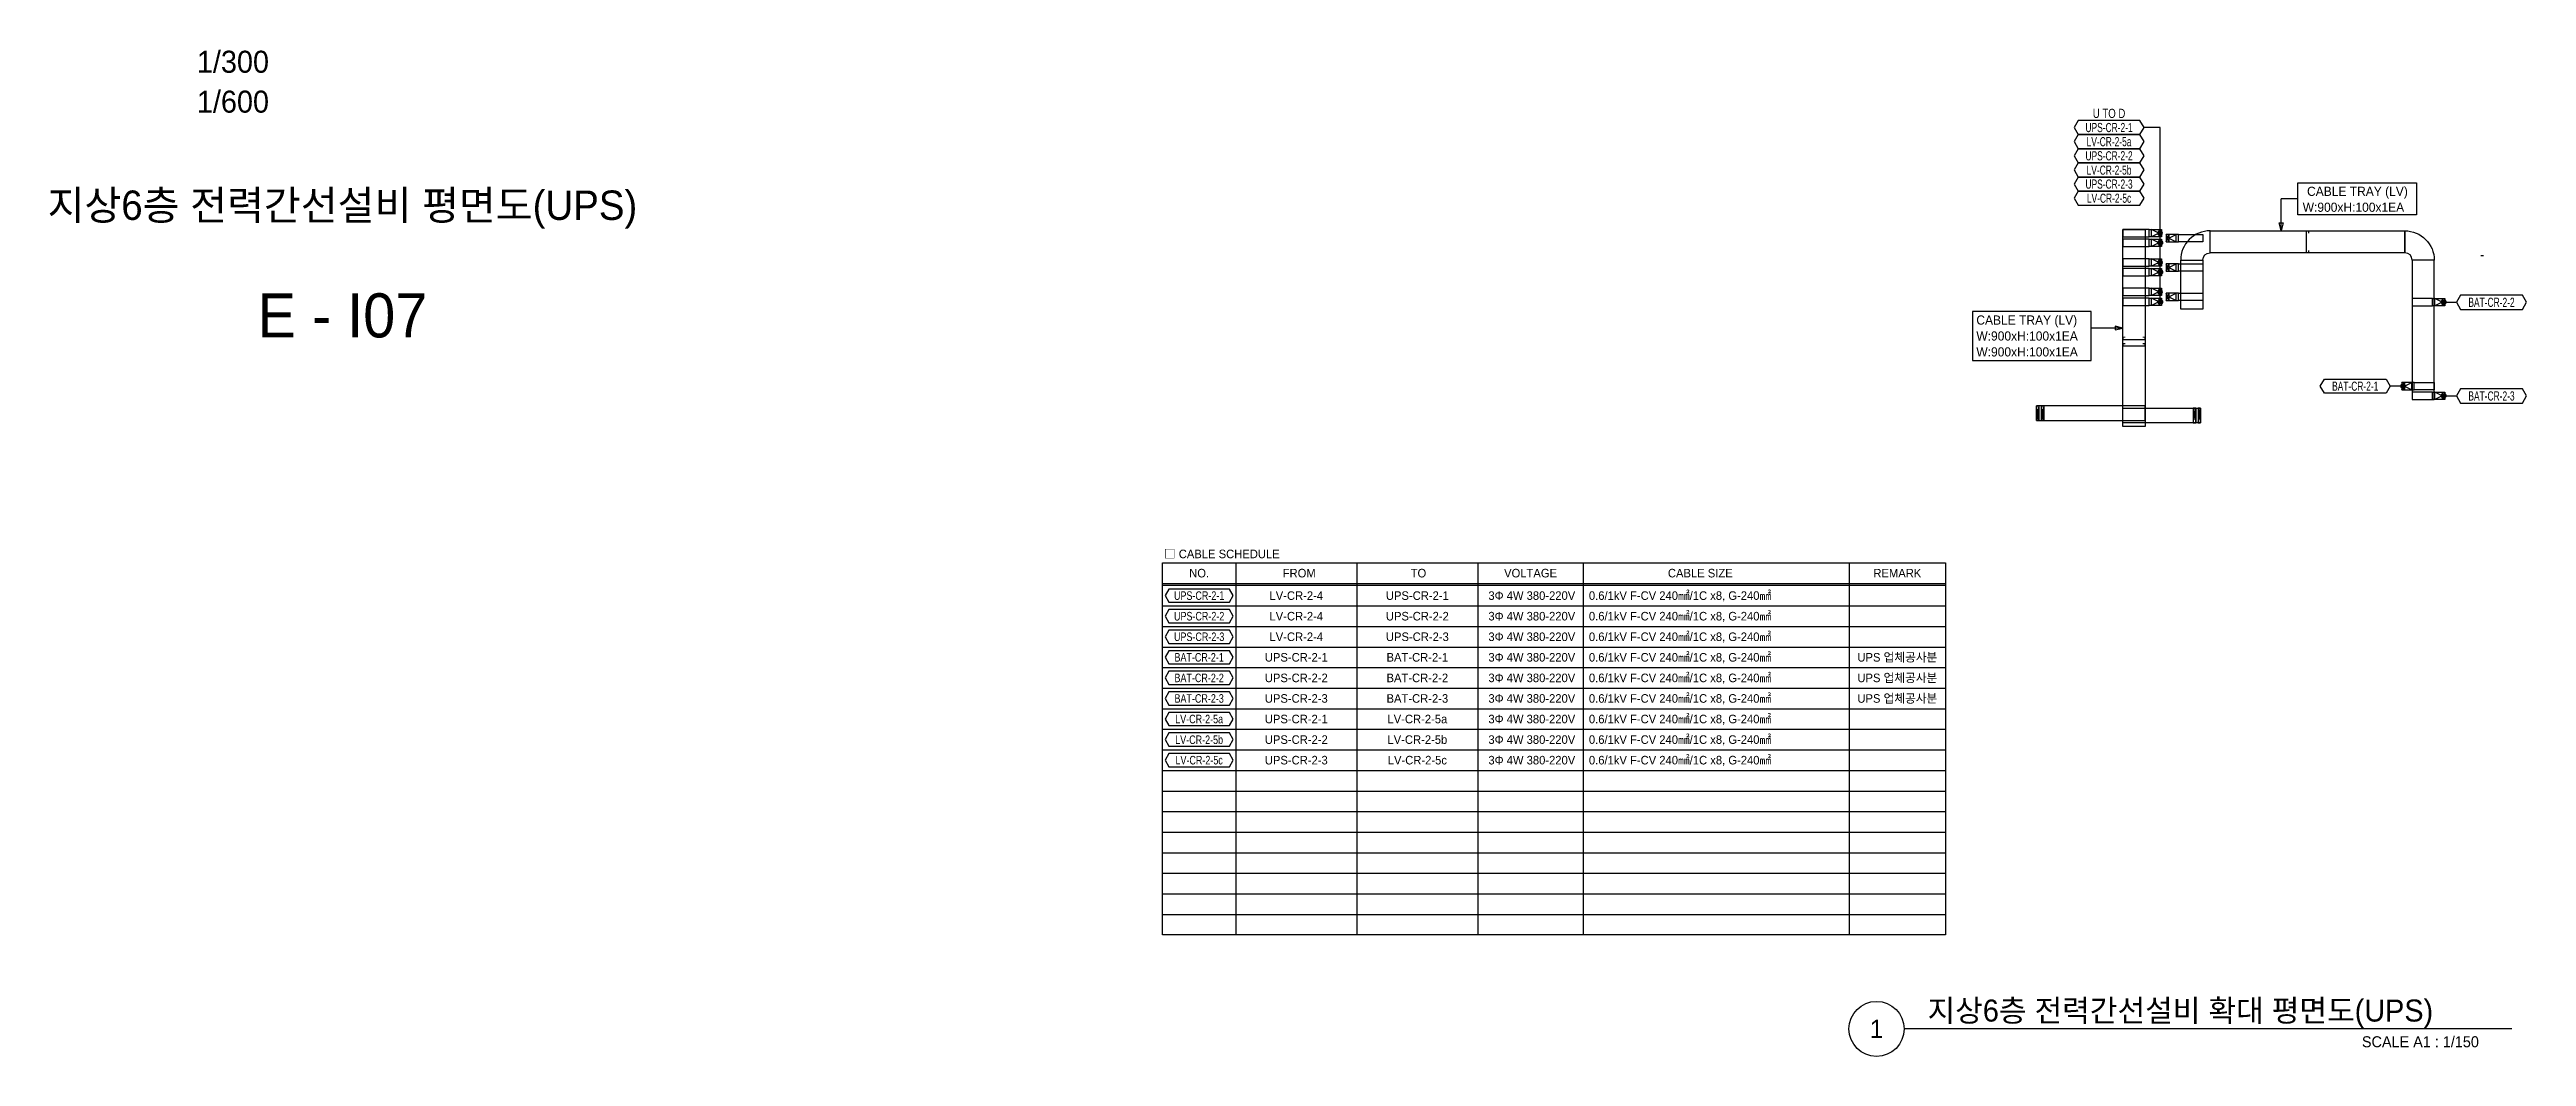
# Model space of a CAD drawing. Header units: millimetres. Extents: x 28900 to 374393, y -351975 to 838289.
# Drawn here: x 221287 to 322461, y 717225 to 758348 of the extents above; entities that cross this region are included whole.
import ezdxf
from ezdxf.enums import TextEntityAlignment as Align

# ---------------------------------------------------------------- set-up
doc = ezdxf.new("R2010")
doc.units = ezdxf.units.MM
doc.header["$LTSCALE"] = 150
for name, color, linetype in [('-----26 Electrical Cable Tray_HV_N', 30, 'Continuous'), ('-----26 Electrical Cable Tray_HV_발전기 B', 103, 'Continuous'), ('-----26 Electrical Cable Tray_LV_UPS1', 6, 'Continuous'), ('-----26 Electrical Cable Tray_LV_UPS2', 2, 'Continuous'), ('-----26 Electrical Cable Tray_LV_UPSBAT', 11, 'Continuous'), ('-----29 Cable Schedule', 1, 'Continuous'), ('-----29 Indicator', 1, 'Continuous'), ('-----29 주기', 1, 'Continuous'), ('-----30 Text', 2, 'Continuous'), ('-----41 Drawing Title', 2, 'Continuous'), ('-----42 Drawing Number', 2, 'Continuous'), ('-----43 Drawing Scale', 3, 'Continuous'), ('-----99 Cable Schedule', 2, 'Continuous'), ('A-HAT-MATL', 8, 'Continuous')]:
    doc.layers.add(name, color=color, linetype=linetype)
doc.styles.add('ELEC', font='Dotum.ttf')

msp = doc.modelspace()

# ---------------------------------------------------------------- texts
at = {"layer": '-----26 Electrical Cable Tray_LV_UPS1', "style": 'ELEC'}
for s, p in [('W:900xH:100x1EA', (299991.2964076087, 746649.998356177)), ('CABLE TRAY (LV)', (299991.2964076087, 747299.998356177))]:
    msp.add_text(s, height=375, dxfattribs=at).set_placement(p, align=Align.MIDDLE_LEFT)
at = {"layer": '-----26 Electrical Cable Tray_LV_UPS2', "ltscale": 7.5, "style": 'ELEC'}
msp.add_text('W:900xH:100x1EA', height=375, dxfattribs=at).set_placement((299991.2964076087, 745999.998356177), align=Align.MIDDLE_LEFT)
at = {"layer": '-----26 Electrical Cable Tray_LV_UPSBAT', "style": 'ELEC'}
for s, p in [('CABLE TRAY (LV)', (313498.9905057272, 752557.9902461224)), ('W:900xH:100x1EA', (313321.4124867312, 751907.9902461224))]:
    msp.add_text(s, height=375, dxfattribs=at).set_placement(p, align=Align.MIDDLE_LEFT)
at = {"layer": '-----41 Drawing Title', "style": 'ELEC'}
msp.add_text('지상6층 전력간선설비 평면도(UPS)', height=1200, dxfattribs=at).set_placement((233249.9999999919, 751990.0012849213), align=Align.MIDDLE_CENTER)
at = {"layer": '-----41 Drawing Title', "color": 2, "style": 'ELEC'}
msp.add_text('지상6층 전력간선설비 확대 평면도(UPS)', height=900, dxfattribs=at).set_placement((297997.6476047349, 718650.0006424633))
at = {"layer": '-----41 Drawing Title', "color": 7, "style": 'ELEC'}
msp.add_text('1', height=749.9999992500001, dxfattribs=at).set_placement((295914.0709922599, 718350.0006424633), align=Align.MIDDLE)
at = {"layer": '-----41 Drawing Title', "style": 'ELEC'}
msp.add_text('SCALE A1 : 1/150', height=450, dxfattribs=at).set_placement((320518.6125562077, 717600.0006424633), align=Align.RIGHT)
at = {"layer": '-----42 Drawing Number', "style": 'ELEC'}
msp.add_text('E - I07', height=1800, dxfattribs=at).set_placement((233249.9999999919, 747490.0012849213), align=Align.MIDDLE_CENTER)
at = {"layer": '-----43 Drawing Scale', "style": 'ELEC'}
for s, p in [('1/300', (228779.0230665374, 757850.0012849213)), ('1/600', (228779.0230665374, 756220.0012849213))]:
    msp.add_text(s, height=900, dxfattribs=at).set_placement(p, align=Align.MIDDLE_CENTER)
at = {"layer": '-----99 Cable Schedule', "style": 'ELEC'}
for s, width, p in [('U TO D', 0.8, (305411.3813894137, 755740.838780189)), ('BAT-CR-2-2', 0.7, (321033.3654080001, 748025.0006425034, 1.195834368805583e-09)), ('BAT-CR-2-1', 0.7, (315466.6345920113, 744600.0006425034, 1.195834368805583e-09)), ('BAT-CR-2-3', 0.7, (321033.3654080001, 744200.0006425034, 1.195834368805583e-09))]:
    msp.add_text(s, height=375, dxfattribs=dict(at, width=width)).set_placement(p, align=Align.MIDDLE)
at = {"layer": '-----99 Cable Schedule', "color": 1, "style": 'ELEC', "width": 0.7}
for s, p in [('UPS-CR-2-1', (305411.3813894137, 755163.3387801838)), ('LV-CR-2-5a', (305411.3813894162, 754585.8387801786)), ('UPS-CR-2-2', (305411.3813894188, 754008.3387801733)), ('UPS-CR-2-3', (305411.3813894239, 752853.3387801629)), ('LV-CR-2-5b', (305411.3813894214, 753430.8387801681)), ('LV-CR-2-5c', (305411.3813894265, 752275.8387801576))]:
    msp.add_text(s, height=375, dxfattribs=at).set_placement(p, align=Align.MIDDLE)

# ---------------------------------------------------------------- blocks, each defined once
blk = doc.blocks.new('A$550585017316')
at = {"color": 0}
for p, q in [((400, 300), (0, 300)), ((0, 300), (0, 0)), ((0, 0), (400, 0)), ((500, 300), (400, 300)), ((400, 0), (500, 0)), ((500, 0), (500, 300))]:
    blk.add_line(p, q, dxfattribs=at)
at = {"color": 8}
for p, q in [((100, 0), (0, 300)), ((0, 0), (100, 300)), ((100, 150), (400, 300)), ((100, 300), (100, 0)), ((100, 150), (400, 0)), ((400, 0), (400, 300))]:
    blk.add_line(p, q, dxfattribs=at)
blk = doc.blocks.new('A$C9a0ab699')
h = blk.add_hatch(color=0)
edge = h.paths.add_edge_path()
edge.add_arc((64.00719340983778, 64.00719340983778), 64.0071934098378, 720.0000000000341, 1080.000000000034, ccw=False)
at = {"color": 0}
blk.add_circle((64.00719340983778, 64.00719340983778), 64.0071934098378, dxfattribs=at)

# ---------------------------------------------------------------- linework, layer by layer
at = {"layer": '-----26 Electrical Cable Tray_HV_N', "color": 1}
msp.add_line((313127.2519719732, 752250.480297891), (312442.2709423984, 752250.480297891), dxfattribs=at)
at = {"layer": '-----26 Electrical Cable Tray_HV_N', "color": 1, "elevation": -3.247652379101226e-10}
for points in [[(317973.2713741125, 752907.9902461224), (317973.2713741125, 751592.9703496594), (313127.2519719732, 751592.9703496594), (313127.2519719732, 752907.9902461224)], [(299831.2964076087, 747649.998356177), (299831.2964076087, 745649.998356177), (304677.315809748, 745649.998356177), (304677.315809748, 747649.998356177)]]:
    msp.add_lwpolyline(points, close=True, dxfattribs=at)
for points in [[(312442.2707179428, 750944.9999999532), (312362.2707179428, 751264.9999999532), (312522.2707179428, 751264.9999999532), (312442.2707179428, 750944.9999999532), (312442.2709423984, 752250.480297891)], [(305980.4840493632, 746974.9987150938), (305660.4840493632, 747054.9987150938), (305660.4840493632, 746894.9987150938), (305980.4840493632, 746974.9987150938), (304677.315809748, 746974.998356177)]]:
    msp.add_lwpolyline(points, dxfattribs=at)
at = {"layer": '-----26 Electrical Cable Tray_LV_UPS1'}
for points, elevation in [([(305980.4840493632, 750999.9987151076), (306880.4840493632, 750999.9987151076), (306880.4840493632, 742949.9987150802), (305980.4840493632, 742949.9987150802)], -3.247652379101226e-10), ([(307049.0000000099, 750999.9987151076), (305980.4840493632, 750999.9987151076), (305980.4840493632, 750699.9987151076), (307049.0000000099, 750699.9987151076)], -3.247652379101226e-10), ([(307049.0000000099, 749799.9987151074), (305980.4840493632, 749799.9987151074), (305980.4840493632, 749499.9987151074), (307049.0000000099, 749499.9987151074)], -3.247652379101226e-10), ([(307049.0000000099, 748599.9987151074), (305980.4840493632, 748599.9987151074), (305980.4840493632, 748299.9987151074), (307049.0000000099, 748299.9987151074)], -3.247652379101226e-10), ([(302450.0000000076, 743199.9987149765), (302450.0000000076, 743799.9987149765), (302550.0000000076, 743799.9987149765), (302550.0000000076, 743199.9987149765)], 4.477203348079852e-09), ([(302450.0000000076, 743799.9987149765), (302450.0000000076, 743199.9987149765), (306880.4840493632, 743199.9987149765), (306880.4840493632, 743799.9987149765)], -3.247652379101226e-10), ([(302650.0000000076, 743199.9987149765), (302650.0000000076, 743799.9987149765), (302750.0000000076, 743799.9987149765), (302750.0000000076, 743199.9987149765)], 4.477203348079852e-09), ([(302650.0000000076, 743799.9987149765), (302650.0000000076, 743199.9987149765), (306880.4840493632, 743199.9987149765), (306880.4840493632, 743799.9987149765)], 4.477203348079852e-09)]:
    msp.add_lwpolyline(points, close=True, dxfattribs=dict(at, elevation=elevation))
at = {"layer": '-----26 Electrical Cable Tray_LV_UPS1', "ltscale": 7.5, "const_width": 50, "elevation": -3.247652379101226e-10}
msp.add_lwpolyline([(306080.5543737342, 746599.9841653688), (305980.5543737342, 746599.9841653688), (305980.5543737342, 746499.9841653688), (306880.4840493632, 746499.9987150028), (306880.4840493632, 746599.9987150028), (306780.4840493632, 746599.9987150028)], dxfattribs=at)
at = {"layer": '-----26 Electrical Cable Tray_LV_UPS1', "elevation": 4.477203348079852e-09}
for points in [[(302550.0000000076, 743199.9987149765), (302450.0000000076, 743799.9987149765)], [(302550.0000000076, 743799.9987149765), (302450.0000000076, 743199.9987149765)], [(302750.0000000076, 743199.9987149765), (302650.0000000076, 743799.9987149765)], [(302750.0000000076, 743799.9987149765), (302650.0000000076, 743199.9987149765)]]:
    msp.add_lwpolyline(points, dxfattribs=at)
at = {"layer": '-----26 Electrical Cable Tray_LV_UPS2'}
for points, elevation in [([(305980.4840493632, 750999.9987151076), (306880.4840493632, 750999.9987151076), (306880.4840493632, 742949.9987150802), (305980.4840493632, 742949.9987150802)], -3.247652379101226e-10), ([(307049.0000000099, 750599.9987151076), (305980.4840493632, 750599.9987151076), (305980.4840493632, 750299.9987151076), (307049.0000000099, 750299.9987151076)], -3.247652379101226e-10), ([(307049.0000000099, 749399.9987151074), (305980.4840493632, 749399.9987151074), (305980.4840493632, 749099.9987151074), (307049.0000000099, 749099.9987151074)], -3.247652379101226e-10), ([(307049.0000000099, 748199.9987151074), (305980.4840493632, 748199.9987151074), (305980.4840493632, 747899.9987151074), (307049.0000000099, 747899.9987151074)], -3.247652379101226e-10), ([(309150.0000000099, 743699.9987150802), (309150.0000000099, 743099.9987150802), (305980.4840493632, 743099.9987150802), (305980.4840493632, 743699.9987150802)], -3.247652379101226e-10), ([(308950.0000000099, 743699.9987150802), (308950.0000000099, 743099.9987150802), (305980.4840493632, 743099.9987150802), (305980.4840493632, 743699.9987150802)], 4.477203348079852e-09), ([(308950.0000000099, 743099.9987150802), (308950.0000000099, 743699.9987150802), (308850.0000000099, 743699.9987150802), (308850.0000000099, 743099.9987150802)], 4.477203348079852e-09), ([(309150.0000000099, 743099.9987150802), (309150.0000000099, 743699.9987150802), (309050.0000000099, 743699.9987150802), (309050.0000000099, 743099.9987150802)], 4.477203348079852e-09)]:
    msp.add_lwpolyline(points, close=True, dxfattribs=dict(at, elevation=elevation))
at = {"layer": '-----26 Electrical Cable Tray_LV_UPS2', "ltscale": 7.5, "const_width": 50, "elevation": 4.197374429283968e-09}
msp.add_lwpolyline([(306780.4803739006, 746340.1681564606), (306880.4803739006, 746340.1681564606), (306880.4803739006, 746240.1681564606), (305980.5506982716, 746240.1827060947), (305980.5506982716, 746340.1827060947), (306080.5506982716, 746340.1827060947)], dxfattribs=at)
at = {"layer": '-----26 Electrical Cable Tray_LV_UPS2', "elevation": 4.477203348079852e-09}
for points in [[(308850.0000000099, 743099.9987150802), (308950.0000000099, 743699.9987150802)], [(308850.0000000099, 743699.9987150802), (308950.0000000099, 743099.9987150802)], [(309050.0000000099, 743099.9987150802), (309150.0000000099, 743699.9987150802)], [(309050.0000000099, 743699.9987150802), (309150.0000000099, 743099.9987150802)]]:
    msp.add_lwpolyline(points, dxfattribs=at)
at = {"layer": '-----26 Electrical Cable Tray_LV_UPSBAT'}
for points, elevation in [([(308251.0000000099, 750799.9987151076), (309239.3198774771, 750799.9987151076), (309239.3198774771, 750499.9987151076), (308251.0000000099, 750499.9987151076)], -3.247652379101226e-10), ([(317495.221216729, 750944.9999999532), (317495.221216729, 750044.9999999532), (309539.3198774779, 750044.9999999532), (309539.3198774779, 750944.9999999532)], -3.247652379101226e-10), ([(318695.221216729, 749744.9999999532), (317795.221216729, 749744.9999999532), (317795.221216729, 744050.0006425042), (318695.221216729, 744050.0006425042)], -3.247652379101226e-10), ([(308251.0000000099, 749599.9987151076), (309239.3198774771, 749599.9987151076), (309239.3198774771, 749299.9987151076), (308251.0000000099, 749299.9987151076)], -3.247652379101226e-10), ([(308251.0000000099, 748399.9987151076), (309239.3198774771, 748399.9987151076), (309239.3198774771, 748099.9987151076), (308251.0000000099, 748099.9987151076)], -3.247652379101226e-10), ([(318625.0000000059, 748175.0006425042), (317795.221216729, 748175.0006425042), (317795.221216729, 747875.0006425042), (318625.0000000059, 747875.0006425042)], 1.241567852899424e-09), ([(317875.0000000055, 744750.0006425042), (318695.221216729, 744750.0006425042), (318695.221216729, 744450.0006425042), (317875.0000000055, 744450.0006425042)], 1.241567852899424e-09), ([(318625.0000000059, 744350.0006425042), (317795.221216729, 744350.0006425042), (317795.221216729, 744050.0006425042), (318625.0000000059, 744050.0006425042)], 1.241567852899424e-09)]:
    msp.add_lwpolyline(points, close=True, dxfattribs=dict(at, elevation=elevation))
msp.add_lwpolyline([(309239.3198774779, 749744.9999999532), (309239.3198774779, 749744.9999999532, -0.414213562373095), (309539.3198774779, 750044.9999999532), (309539.3198774779, 750044.9999999532), (309539.3198774779, 750944.9999999532, 0.4142135623731661), (308339.3198774779, 749744.9999999532)], format="xyb", close=True, dxfattribs=at)
at = {"layer": '-----26 Electrical Cable Tray_LV_UPSBAT', "ltscale": 7.5, "const_width": 50, "elevation": -3.247652379101226e-10}
msp.add_lwpolyline([(313567.2705471035, 750844.9999999532), (313567.2705471035, 750944.9999999532), (313467.2705471035, 750944.9999999532), (313467.2850967374, 750045.0703243242), (313567.2850967374, 750045.0703243242), (313567.2850967374, 750145.0703243242)], dxfattribs=at)
at = {"layer": '-----26 Electrical Cable Tray_LV_UPSBAT', "elevation": -3.247652379101226e-10}
msp.add_lwpolyline([(317795.221216729, 749744.9999999532), (317795.221216729, 749744.9999999532, 0.414213562373095), (317495.221216729, 750044.9999999532), (317495.221216729, 750044.9999999532), (317495.221216729, 750944.9999999532, -0.4142135623731661), (318695.221216729, 749744.9999999532)], format="xyb", close=True, dxfattribs=at)
at = {"layer": '-----26 Electrical Cable Tray_LV_UPSBAT'}
msp.add_lwpolyline([(308339.3198774779, 749744.9999999532), (309239.3198774779, 749744.9999999532), (309239.3198774779, 747749.9987149999), (308339.3198774779, 747749.9987149999)], close=True, dxfattribs=at)
at = {"layer": '-----41 Drawing Title', "color": 7}
msp.add_line((321860.9290088562, 718350.0006424633), (297039.070991128, 718350.0006424633), dxfattribs=at)
msp.add_circle((295914.0709922599, 718350.0006424633), 1124.999998875, dxfattribs=at)
at = {"layer": '-----99 Cable Schedule', "color": 1}
for points, elevation in [([(304150.0967730247, 755452.0887801865), (303983.3868828128, 755163.3387801847), (304150.0967730273, 754874.5887801812), (306672.6660058026, 754874.5887801812), (306839.3758960259, 755163.3387801847), (306672.6660058, 755452.0887801865)], -3.247652379101226e-10), ([(304150.0967730273, 754874.5887801812), (303983.3868828153, 754585.8387801795), (304150.0967730299, 754297.088780176), (306672.6660058051, 754297.088780176), (306839.3758960285, 754585.8387801795), (306672.6660058026, 754874.5887801812)], -3.247652379101226e-10), ([(304150.0967730298, 754297.088780176), (303983.3868828179, 754008.3387801743), (304150.0967730324, 753719.5887801708), (306672.6660058077, 753719.5887801708), (306839.375896031, 754008.3387801743), (306672.6660058051, 754297.088780176)], -3.247652379101226e-10), ([(304150.0967730324, 753719.5887801708), (303983.3868828205, 753430.838780169), (304150.096773035, 753142.0887801655), (306672.6660058103, 753142.0887801655), (306839.3758960336, 753430.838780169), (306672.6660058077, 753719.5887801708)], -3.247652379101226e-10), ([(304150.096773035, 753142.0887801655), (303983.386882823, 752853.3387801638), (304150.0967730376, 752564.5887801603), (306672.6660058128, 752564.5887801603), (306839.3758960362, 752853.3387801638), (306672.6660058103, 753142.0887801655)], -3.247652379101226e-10), ([(304150.0967730375, 752564.5887801603), (303983.3868828256, 752275.8387801585), (304150.0967730401, 751987.088780155), (306672.6660058154, 751987.088780155), (306839.3758960387, 752275.8387801585), (306672.6660058128, 752564.5887801603)], -3.247652379101226e-10), ([(319772.0807916111, 748313.7506425059), (319605.3709013992, 748025.0006425042), (319772.0807916137, 747736.2506425007), (322294.6500243889, 747736.2506425007), (322461.3599146124, 748025.0006425042), (322294.6500243865, 748313.7506425059)], 1.261576536863299e-09), ([(316727.9192084003, 744888.7506425059), (316894.6290986122, 744600.0006425042), (316727.9192083977, 744311.2506425007), (314205.3499756224, 744311.2506425007), (314038.640085399, 744600.0006425042), (314205.3499756249, 744888.7506425059)], 1.261576536863299e-09), ([(319772.0807916111, 744488.7506425059), (319605.3709013992, 744200.0006425042), (319772.0807916137, 743911.2506425007), (322294.6500243889, 743911.2506425007), (322461.3599146124, 744200.0006425042), (322294.6500243865, 744488.7506425059)], 1.261576536863299e-09)]:
    msp.add_lwpolyline(points, close=True, dxfattribs=dict(at, elevation=elevation))
for points, elevation in [([(307499.0000000099, 748049.9987151074), (307499.0000000099, 755163.3387801847), (306839.3758960259, 755163.3387801847)], -3.247652379101226e-10), ([(319075.0000000059, 748025.0006425042), (319605.3709013992, 748025.0006425042)], 1.261576536863299e-09), ([(317425.0000000055, 744600.0006425042), (316894.6290986122, 744600.0006425042)], 1.261576536863299e-09), ([(319075.0000000059, 744200.0006425042), (319605.3709013992, 744200.0006425042)], 1.261576536863299e-09)]:
    msp.add_lwpolyline(points, dxfattribs=dict(at, elevation=elevation))
at = {"layer": 'A-HAT-MATL'}
msp.add_lwpolyline([(320700.0000000035, 749920.0006424622), (320600.0003952482, 749920.0006424622)], dxfattribs=at)

# ---------------------------------------------------------------- block references
at = {"layer": '-----26 Electrical Cable Tray_LV_UPS1', "xscale": -1}
for p in [(307549.0000000099, 750699.9987151076), (307549.0000000099, 749499.9987151074), (307549.0000000099, 748299.9987151074)]:
    msp.add_blockref('A$550585017316', p, dxfattribs=at)
at = {"layer": '-----26 Electrical Cable Tray_LV_UPS2', "xscale": -1}
for p in [(307549.0000000099, 750299.9987151076), (307549.0000000099, 749099.9987151074), (307549.0000000099, 747899.9987151074)]:
    msp.add_blockref('A$550585017316', p, dxfattribs=at)
at = {"layer": '-----26 Electrical Cable Tray_LV_UPSBAT'}
for p in [(307751.0000000099, 750499.9987151076), (307751.0000000099, 749299.9987151076), (307751.0000000099, 748099.9987151076), (317375.0000000055, 744450.0006425042)]:
    msp.add_blockref('A$550585017316', p, dxfattribs=at)
at = {"layer": '-----26 Electrical Cable Tray_LV_UPSBAT', "xscale": -1}
for p in [(319125.0000000059, 747875.0006425042), (319125.0000000059, 744050.0006425042)]:
    msp.add_blockref('A$550585017316', p, dxfattribs=at)
at = {"layer": '-----99 Cable Schedule', "color": 1, "yscale": 1.5, "zscale": 1.5}
for p, xscale, rotation in [((307402.9892098951, 750946.0095052223), -1.5, 180), ((307402.9892098951, 749746.0095052222), -1.5, 180), ((307402.9892098951, 748546.0095052222), -1.5, 180), ((319171.0107901207, 747928.9898523894), 1.5, 90.00000000000001), ((317328.9892098907, 744503.9898523894), -1.5, 270), ((319171.0107901207, 744103.9898523894), 1.5, 90.00000000000001)]:
    msp.add_blockref('A$C9a0ab699', p, dxfattribs=dict(at, xscale=xscale, rotation=rotation))
at = {"layer": '-----99 Cable Schedule', "color": 1, "xscale": 1.5, "yscale": 1.5, "zscale": 1.5}
for p in [(307405.8614256044, 750353.9879249928), (307405.8614256044, 749153.9879249927), (307405.8614256044, 747953.9879249927)]:
    msp.add_blockref('A$C9a0ab699', p, dxfattribs=at)

msp.set_redraw_order([(e.dxf.handle, doc.entitydb.next_handle()) for e in msp.query("TEXT MTEXT ATTDEF DIMENSION ARC_DIMENSION")])  # texts and dimensions are drawn at this point

# ---------------------------------------------------------------- wipeouts: each hides what was drawn before it
at = {"color": 3}
msp.add_wipeout([(266750.0003119235, 737383.7926680943), (298726.8737427191, 737383.7926667097), (298726.87374262407, 722186.0145534094), (266750.0003118285, 722186.014554794)], dxfattribs=at).dxf.layer = '-----26 Electrical Cable Tray_HV_발전기 B'

# ---------------------------------------------------------------- next in the draw order: linework, layer by layer
at = {"layer": '-----29 Cable Schedule'}
for p, q in [((269739.9140168311, 737383.7926666583), (269739.914017436, 736466.0148709626)), ((274685.652991015, 737383.7926666583), (274685.6529916207, 736466.0148735985)), ((279631.3919652406, 737383.792664148), (279631.3919658455, 736466.0148785113)), ((283937.0941310244, 737383.792664148), (283937.0941316294, 736466.0148785113)), ((294801.8736578148, 737383.7926626629), (294801.8736584199, 736466.0148827796))]:
    msp.add_line(p, q, dxfattribs=at)
at = {"layer": '-----29 Cable Schedule', "color": 3}
for p, q in [((266750.0003119234, 736543.7926499238), (298726.873745108, 736543.7926445929)), ((266750.0003119234, 736466.0148698423), (298726.8737428549, 736466.0148645116))]:
    msp.add_line(p, q, dxfattribs=at)
at = {"layer": '-----29 Cable Schedule', "color": 1}
for p, q in [((266750.0003119234, 735626.0148502355), (298726.8737428549, 735626.014846341)), ((269739.9140168311, 736466.0148684061), (269739.9140163509, 722186.0145585742)), ((274685.652991015, 736466.0148684061), (274685.6529905348, 722186.0145581742)), ((279631.3919652406, 736466.0148684061), (279631.3919647606, 722186.0145577742)), ((283937.0941310244, 736466.0148658961), (283937.0941305443, 722186.0145574261)), ((294801.8736584199, 736466.0148827796), (294801.8736579396, 722186.0145551433)), ((266750.0003119234, 734786.014832065), (298726.8737428549, 734786.0148281704)), ((266750.0003119234, 733946.0148138943), (298726.8737428549, 733946.0148099997)), ((266750.0003119234, 733106.0147957237), (298726.8737428549, 733106.0147918292)), ((266750.0003118555, 732266.0147775532), (298726.8737427869, 732266.0147736586)), ((266750.0003118555, 731426.0147593825), (298726.8737427869, 731426.0147554879)), ((266750.0003118555, 730586.0147412119), (298726.8737427869, 730586.0147373173)), ((266750.0003118555, 729746.0147230413), (298726.8737427869, 729746.0147191468)), ((266750.0003118555, 728906.0147048708), (298726.8737427869, 728906.0147009762)), ((266750.0003118555, 728066.0146867002), (298726.8737427869, 728066.0146828056)), ((266750.0003118555, 727226.0146685296), (298726.8737427869, 727226.0146646351)), ((266750.0003117876, 726386.014650359), (298726.8737427191, 726386.0146464645)), ((266750.0003117197, 725546.0146321887), (298726.8737426512, 725546.0146282939)), ((266750.0003118555, 724706.0146140178), (298726.8737427869, 724706.0146101232)), ((266750.0003118555, 723866.0145958472), (298726.8737427869, 723866.0145919527)), ((266750.0003118555, 723026.0145776767), (298726.8737427869, 723026.0145737821))]:
    msp.add_line(p, q, dxfattribs=at)
at = {"layer": '-----29 Cable Schedule', "color": 3}
msp.add_lwpolyline([(266750.0003119234, 737383.7926680944), (298726.8737427191, 737383.7926667099), (298726.8737426241, 722186.0145534095), (266750.0003118285, 722186.0145547941)], close=True, dxfattribs=at)
at = {"layer": '-----29 주기'}
for points in [[(267010.2453965903, 736315.5148690222), (266854.6494956934, 736046.0148631909), (267010.2453965927, 735776.5148573578), (269479.6689371767, 735776.5148573578), (269635.2648380843, 736046.0148631909), (269479.6689371743, 736315.5148690222)], [(267010.2453965903, 735475.5148508516), (266854.6494956934, 735206.0148450204), (267010.2453965927, 734936.5148391873), (269479.6689371767, 734936.5148391873), (269635.2648380843, 735206.0148450204), (269479.6689371743, 735475.5148508516)], [(267010.2453965284, 734635.514832681), (266854.6494956315, 734366.0148268498), (267010.2453965307, 734096.5148210167), (269479.6689371148, 734096.5148210167), (269635.2648380224, 734366.0148268498), (269479.6689371124, 734635.514832681)], [(267010.2453960812, 733795.5147817817), (266854.6494951843, 733526.0147759503), (267010.2453960836, 733256.5147701174), (269479.6689366676, 733256.5147701174), (269635.2648375752, 733526.0147759503), (269479.6689366652, 733795.5147817817)], [(267010.2453960193, 732955.5147636111), (266854.6494951224, 732686.0147577798), (267010.2453960217, 732416.5147519468), (269479.6689366057, 732416.5147519468), (269635.2648375133, 732686.0147577798), (269479.6689366034, 732955.5147636111)], [(267010.2453959575, 732115.5147454406), (266854.6494950606, 731846.0147396092), (267010.2453959598, 731576.5147337762), (269479.6689365438, 731576.5147337762), (269635.2648374515, 731846.0147396092), (269479.6689365415, 732115.5147454406)], [(267010.2453962191, 731275.5147599988), (266854.6494953221, 731006.0147541673), (267010.2453962214, 730736.5147483344), (269479.6689368055, 730736.5147483344), (269635.264837713, 731006.0147541673), (269479.6689368031, 731275.5147599988)], [(267010.2453962191, 730435.5147418282), (266854.6494953221, 730166.0147359967), (267010.2453962214, 729896.5147301638), (269479.6689368055, 729896.5147301638), (269635.264837713, 730166.0147359967), (269479.6689368031, 730435.5147418282)], [(267010.2453961571, 729595.5147236575), (266854.6494952602, 729326.0147178262), (267010.2453961595, 729056.5147119932), (269479.6689367436, 729056.5147119932), (269635.2648376512, 729326.0147178262), (269479.6689367412, 729595.5147236575)]]:
    msp.add_lwpolyline(points, close=True, dxfattribs=at)

# ---------------------------------------------------------------- next in the draw order: texts
at = {"layer": '-----29 Indicator', "color": 2, "linetype": 'Continuous', "style": 'ELEC'}
msp.add_text('□ CABLE SCHEDULE', height=350.0000075710793, dxfattribs=at).set_placement((266807.7640698057, 737748.165657799), align=Align.MIDDLE_LEFT)
at = {"layer": '-----30 Text', "style": 'ELEC'}
msp.add_text('NO.', height=350.000010099244, dxfattribs=at).set_placement((268244.9571645157, 736963.7926587069), align=Align.MIDDLE)
for s, p in [('FROM', (272333.0515137257, 736963.79265734)), ('TO', (277202.8550245252, 736963.79265734)), ('VOLTAGE', (281782.7572544563, 736963.79265734)), ('CABLE SIZE', (288715.5298541489, 736963.79265734)), ('REMARK', (296764.3737014614, 736963.7926536279))]:
    msp.add_text(s, height=350.000010099244, dxfattribs=at).set_placement(p, align=Align.MIDDLE_CENTER)
at = {"layer": '-----30 Text', "linetype": 'Continuous', "style": 'ELEC', "width": 0.8}
for s, p in [('UPS-CR-2-1', (268244.9571668835, 736046.0148631902)), ('UPS-CR-2-2', (268244.9571668835, 735206.0148450197)), ('UPS-CR-2-3', (268244.9571668216, 734366.0148268491)), ('BAT-CR-2-1', (268244.9571663744, 733526.0147759496)), ('BAT-CR-2-2', (268244.9571663126, 732686.0147577791)), ('BAT-CR-2-3', (268244.9571662507, 731846.0147396085)), ('LV-CR-2-5a', (268244.9571665123, 731006.0147541666)), ('LV-CR-2-5b', (268244.9571665123, 730166.014735996)), ('LV-CR-2-5c', (268244.9571664504, 729326.0147178255))]:
    msp.add_text(s, height=350.0000075710793, dxfattribs=at).set_placement(p, align=Align.MIDDLE)
at = {"layer": '-----30 Text', "color": 3, "style": 'ELEC'}
for s, p in [('LV-CR-2-4', (272212.7835089713, 736046.0148509764)), ('UPS-CR-2-1', (277158.5224831766, 736046.0148504418)), ('3Φ 4W 380-220V', (281833.761698188, 736046.0148500421)), ('LV-CR-2-4', (272212.7835089713, 735206.0148328058)), ('LV-CR-2-4', (272212.7835089094, 734366.0148146353)), ('UPS-CR-2-2', (277158.5224831766, 735206.0148322713)), ('UPS-CR-2-3', (277158.5224831146, 734366.0148141007)), ('3Φ 4W 380-220V', (281833.761698188, 735206.0148318715)), ('3Φ 4W 380-220V', (281833.7616981262, 734366.0148137009)), ('UPS-CR-2-1', (272212.7835086001, 731006.0147419528)), ('LV-CR-2-5a', (277158.5224828053, 731006.0147414182)), ('3Φ 4W 380-220V', (281833.7616978169, 731006.0147410184)), ('UPS-CR-2-2', (272212.7835086001, 730166.0147237822)), ('UPS-CR-2-3', (272212.7835085382, 729326.0147056116)), ('LV-CR-2-5b', (277158.5224828053, 730166.0147232476)), ('LV-CR-2-5c', (277158.5224827434, 729326.014705077)), ('3Φ 4W 380-220V', (281833.7616978169, 730166.0147228478)), ('3Φ 4W 380-220V', (281833.761697755, 729326.0147046773))]:
    msp.add_text(s, height=350.0000075710793, dxfattribs=at).set_placement(p, align=Align.MIDDLE_CENTER)
for p in [(284165.4766557988, 736046.0148467273), (284165.4766557988, 735206.0148285567), (284165.476655737, 734366.0148103861), (284165.4766554277, 731006.0147377036), (284165.4766554277, 730166.014719533), (284165.4766553657, 729326.0147013625)]:
    msp.add_text('0.6/1kV F-CV 240㎟/1C x8, G-240㎟', height=350.0000075710793, dxfattribs=at).set_placement(p, align=Align.MIDDLE_LEFT)
at = {"layer": '-----30 Text', "color": 11, "style": 'ELEC'}
for s, p in [('UPS-CR-2-1', (272212.7835081227, 733526.0147964646)), ('BAT-CR-2-1', (277158.522482328, 733526.01479593)), ('3Φ 4W 380-220V', (281833.7616973395, 733526.0147955302)), ('UPS 업체공사분', (296764.3737004444, 733526.0148011534)), ('UPS-CR-2-2', (272212.7835080608, 732686.014778294)), ('BAT-CR-2-2', (277158.5224822661, 732686.0147777594)), ('3Φ 4W 380-220V', (281833.7616972777, 732686.0147773597)), ('UPS 업체공사분', (296764.3737004282, 732686.0147829829)), ('UPS-CR-2-3', (272212.783507999, 731846.0147601234)), ('BAT-CR-2-3', (277158.5224822043, 731846.0147595889)), ('3Φ 4W 380-220V', (281833.7616972158, 731846.0147591891)), ('UPS 업체공사분', (296764.3737001902, 731846.0147648123))]:
    msp.add_text(s, height=350.0000075710793, dxfattribs=at).set_placement(p, align=Align.MIDDLE_CENTER)
for p in [(284165.4766549503, 733526.0147922154), (284165.4766548884, 732686.0147740449), (284165.4766548265, 731846.0147558743)]:
    msp.add_text('0.6/1kV F-CV 240㎟/1C x8, G-240㎟', height=350.0000075710793, dxfattribs=at).set_placement(p, align=Align.MIDDLE_LEFT)

doc.saveas('drawing.dxf')
